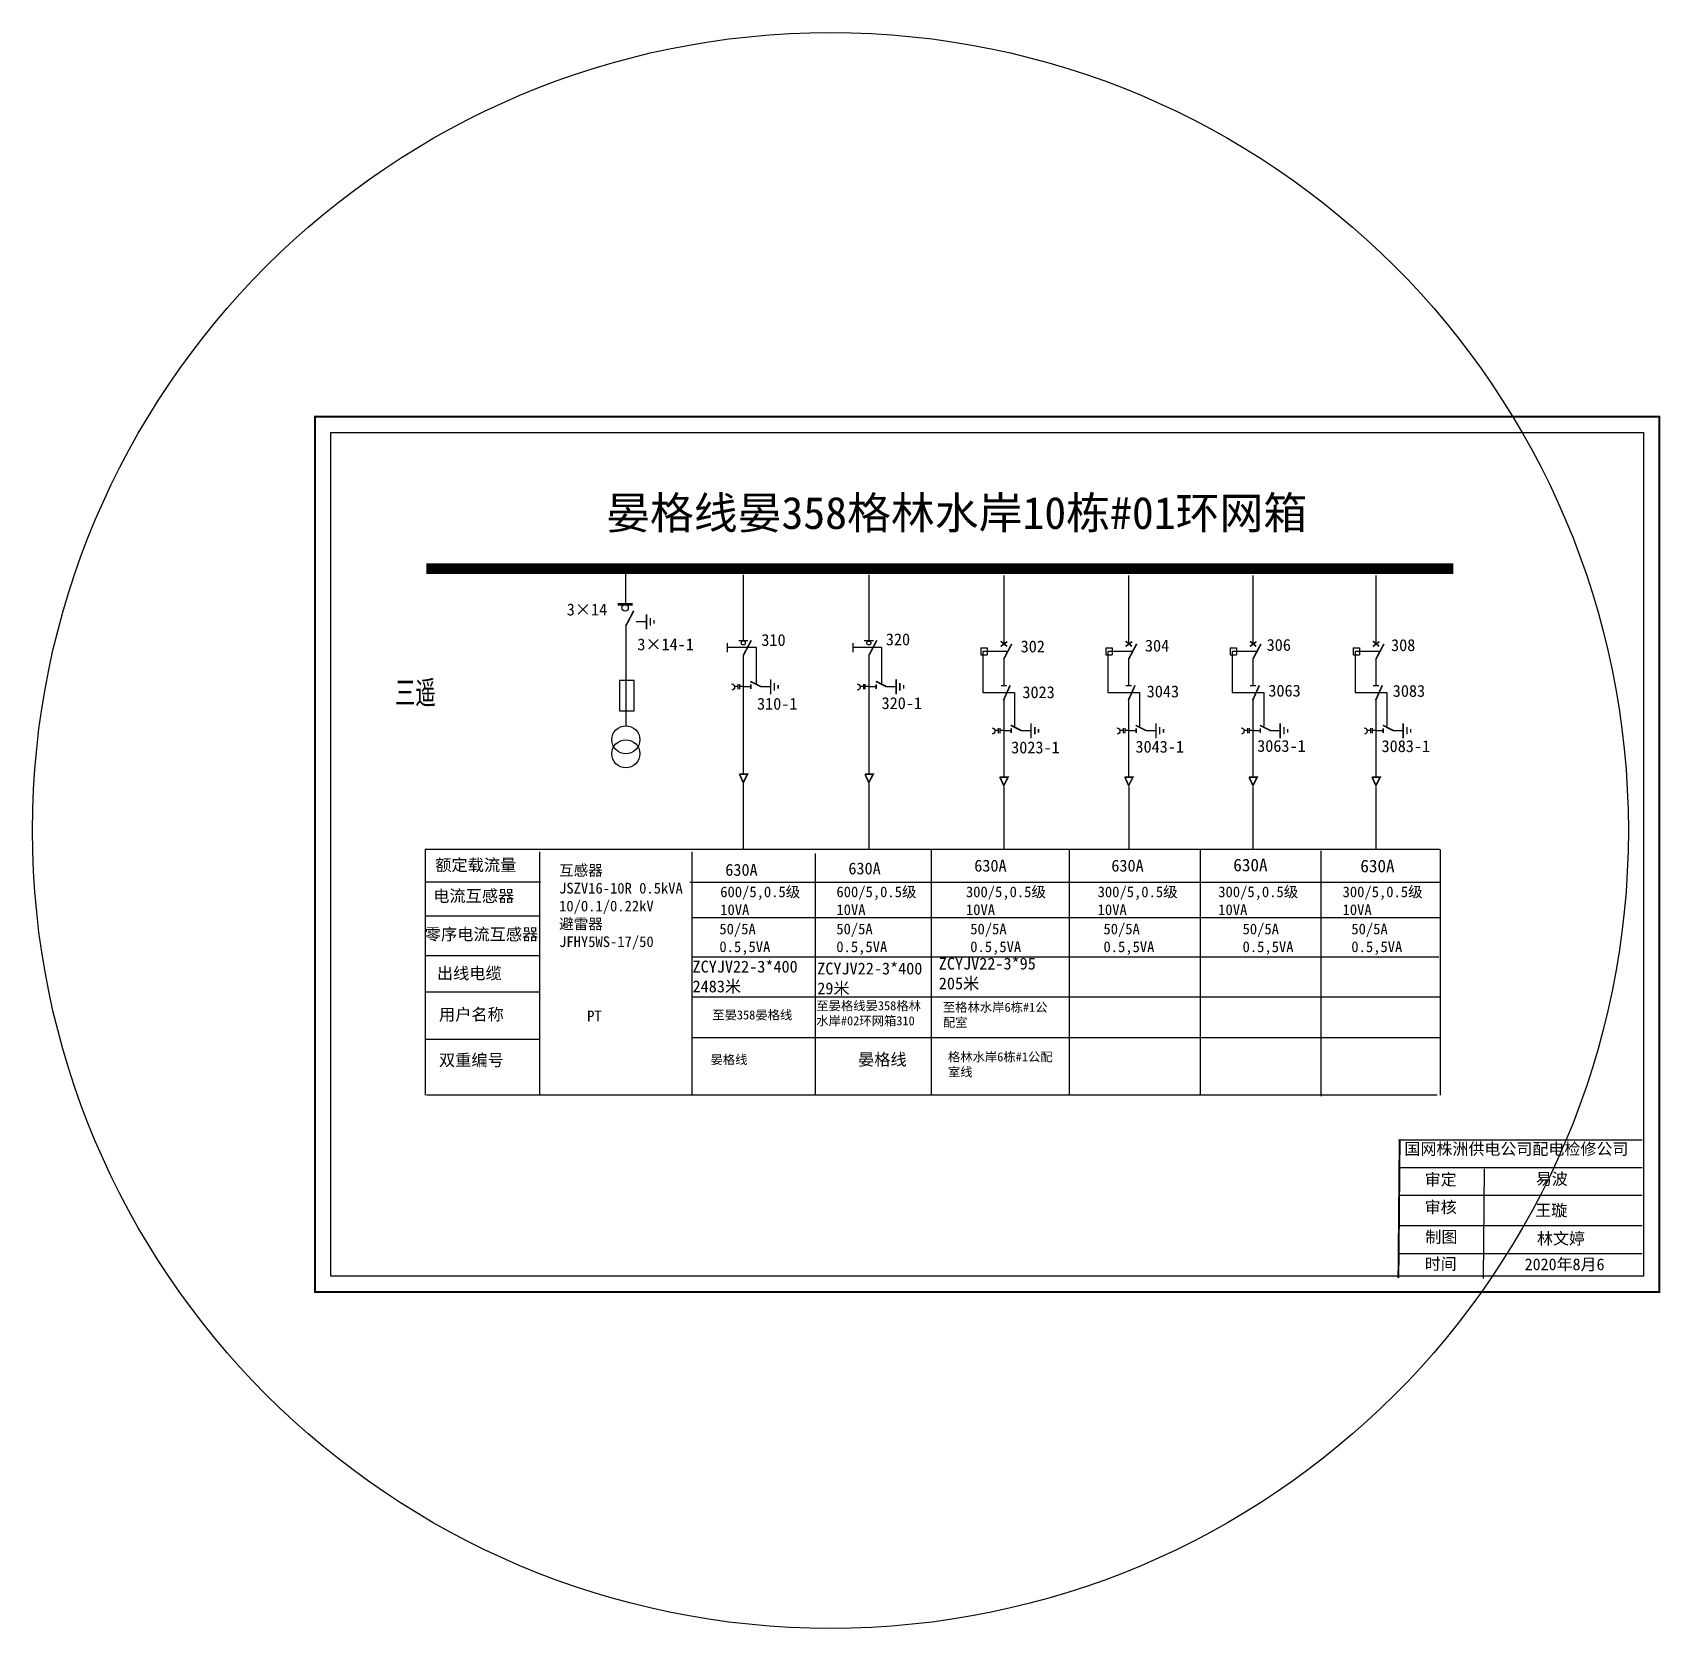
# Model space of a CAD drawing. Extents: x -370 to -242, y -121 to -75.
# Drawn here: x -370.42 to -324.85, y -119.27 to -74.59 of the extents above; entities that cross this region are included whole.
import ezdxf

# ---------------------------------------------------------------- set-up
doc = ezdxf.new("R2010")
doc.units = 0
doc.header["$LTSCALE"] = 0.774411
doc.linetypes.add('ACAD_ISO02W100', pattern=[15, 12, -3])
doc.linetypes.add('CENTER', pattern=[50.8, 31.75, -6.35, 6.35, -6.35])
doc.layers.get('0').update_dxf_attribs({"linetype": 'CONTINUOUS'})
doc.layers.add('2', color=7, linetype='CONTINUOUS')
doc.layers.add('3', color=7, linetype='CONTINUOUS')
doc.styles.add('hztxt_txtstyle_0.00_0_0', font='simkai.ttf')
doc.styles.add('hztxt_txtstyle_2.70_0_0', font='simkai.ttf', dxfattribs={"height": 2.7})
doc.styles.add('字体', font='', dxfattribs={"height": 2.5})
doc.styles.add('宋体', font='', dxfattribs={"width": 0.65})
doc.styles.get('字体').set_extended_font_data('SimSun')
doc.styles.get('宋体').set_extended_font_data('SimSun')

msp = doc.modelspace()

# ---------------------------------------------------------------- texts
at = {"color": 0, "linetype": 'Continuous', "style": 'hztxt_txtstyle_2.70_0_0'}
for s, p in [('3×14', (-355.467, -90.912)), ('3×14-1', (-353.491, -91.887)), ('310', (-350.019, -91.765)), ('320', (-346.533, -91.748)), ('304', (-339.279, -91.924)), ('306', (-335.872, -91.903)), ('308', (-332.389, -91.909)), ('302', (-342.759, -91.946)), ('3023', (-342.71, -93.227)), ('3043', (-339.23, -93.205)), ('3063', (-335.824, -93.184)), ('3083', (-332.341, -93.19)), ('310-1', (-350.14, -93.55)), ('320-1', (-346.653, -93.533)), ('3023-1', (-343.025, -94.773)), ('3043-1', (-339.545, -94.752)), ('3063-1', (-336.138, -94.731)), ('3083-1', (-332.655, -94.737))]:
    msp.add_text(s, height=0.3328, dxfattribs=at).set_placement(p)
at = {"color": 0, "linetype": 'Continuous', "attachment_point": 1}
for s, insert, char_height, width, style in [('晏格线晏358格林水岸10栋#01环网箱', (-354.366, -87.59), 0.9, 27.16927, '字体'), ('{\\fSimSun|b0|i0|c134|p2;额定载流量}', (-359.148, -97.731), 0.33282, 5.36557, 'hztxt_txtstyle_2.70_0_0'), ('\\A1;{\\fSimSun|b0|i0|c134|p2;互感器\\PJSZV16-10R 0.5kVA\\P10/0.1/0.22kV\\P避雷器\\PJFHY5WS-17/50}', (-355.682, -97.898), 0.29954, 5.52338, 'hztxt_txtstyle_2.70_0_0'), ('{\\fSimSun|b0|i0|c134|p2;630A}', (-351.028, -97.867), 0.33282, 5.36557, 'hztxt_txtstyle_2.70_0_0'), ('{\\fSimSun|b0|i0|c134|p2;630A}', (-347.582, -97.828), 0.33282, 5.36557, 'hztxt_txtstyle_2.70_0_0'), ('{\\fSimSun|b0|i0|c134|p2;630A}', (-344.058, -97.75), 0.33282, 5.36557, 'hztxt_txtstyle_2.70_0_0'), ('{\\fSimSun|b0|i0|c134|p2;630A}', (-340.22, -97.75), 0.33282, 5.36557, 'hztxt_txtstyle_2.70_0_0'), ('{\\fSimSun|b0|i0|c134|p2;630A}', (-336.806, -97.722), 0.35272, 2.83619, 'hztxt_txtstyle_0.00_0_0'), ('{\\fSimSun|b0|i0|c134|p2;630A}', (-333.249, -97.75), 0.35272, 2.83619, 'hztxt_txtstyle_0.00_0_0'), ('{\\fSimSun|b0|i0|c134|p2;电流互感器}', (-359.206, -98.596), 0.33282, 5.36557, 'hztxt_txtstyle_2.70_0_0'), ('\\A1;{\\fSimSun|b0|i0|c134|p2;600/5,0.5级\\P10VA}', (-351.17, -98.5), 0.29954, 5.52338, 'hztxt_txtstyle_2.70_0_0'), ('\\A1;{\\fSimSun|b0|i0|c134|p2;600/5,0.5级\\P10VA}', (-347.917, -98.5), 0.29954, 5.52338, 'hztxt_txtstyle_2.70_0_0'), ('\\A1;{\\fSimSun|b0|i0|c134|p2;300/5,0.5级\\P10VA}', (-344.291, -98.5), 0.29954, 5.52338, 'hztxt_txtstyle_2.70_0_0'), ('\\A1;{\\fSimSun|b0|i0|c134|p2;300/5,0.5级\\P10VA}', (-340.604, -98.5), 0.29954, 5.52338, 'hztxt_txtstyle_2.70_0_0'), ('\\A1;{\\fSimSun|b0|i0|c134|p2;300/5,0.5级\\P10VA}', (-337.227, -98.5), 0.29954, 5.52338, 'hztxt_txtstyle_2.70_0_0'), ('\\A1;{\\fSimSun|b0|i0|c134|p2;300/5,0.5级\\P10VA}', (-333.746, -98.5), 0.29954, 5.52338, 'hztxt_txtstyle_2.70_0_0'), ('{\\fSimSun|b0|i0|c134|p2;零序电流互感器}', (-359.442, -99.67), 0.33282, 5.36557, 'hztxt_txtstyle_2.70_0_0'), ('{\\fSimSun|b0|i0|c134|p2;50/5A\\P0.5,5VA}', (-351.194, -99.538), 0.29954, 5.36557, 'hztxt_txtstyle_2.70_0_0'), ('{\\fSimSun|b0|i0|c134|p2;50/5A\\P0.5,5VA}', (-347.92, -99.538), 0.29954, 5.36557, 'hztxt_txtstyle_2.70_0_0'), ('{\\fSimSun|b0|i0|c134|p2;50/5A\\P0.5,5VA}', (-344.17, -99.538), 0.29954, 5.36557, 'hztxt_txtstyle_2.70_0_0'), ('{\\fSimSun|b0|i0|c134|p2;50/5A\\P0.5,5VA}', (-340.441, -99.538), 0.29954, 5.36557, 'hztxt_txtstyle_2.70_0_0'), ('{\\fSimSun|b0|i0|c134|p2;50/5A\\P0.5,5VA}', (-336.546, -99.538), 0.29954, 5.36557, 'hztxt_txtstyle_2.70_0_0'), ('{\\fSimSun|b0|i0|c134|p2;50/5A\\P0.5,5VA}', (-333.501, -99.538), 0.29954, 5.36557, 'hztxt_txtstyle_2.70_0_0'), ('{\\fSimSun|b0|i0|c134|p2;出线电缆}', (-359.102, -100.762), 0.33282, 5.36557, 'hztxt_txtstyle_2.70_0_0'), ('{\\fSimSun|b0|i0|c134|p2;ZCYJV22-3*400\\P2483米}', (-351.945, -100.576), 0.33282, 5.36557, 'hztxt_txtstyle_2.70_0_0'), ('{\\fSimSun|b0|i0|c134|p2;ZCYJV22-3*400\\P29米}', (-348.454, -100.63), 0.33282, 5.36557, 'hztxt_txtstyle_2.70_0_0'), ('{\\fSimSun|b0|i0|c134|p2;ZCYJV22-3*95\\P205米}', (-345.051, -100.492), 0.33282, 5.36557, 'hztxt_txtstyle_2.70_0_0'), ('{\\fSimSun|b0|i0|c134|p2;用户名称}', (-359.045, -101.916), 0.33282, 5.36557, 'hztxt_txtstyle_2.70_0_0'), ('{\\fSimSun|b0|i0|c134|p2;PT}', (-354.897, -101.976), 0.30072, 2.33958, 'hztxt_txtstyle_0.00_0_0'), ('{\\fSimSun|b0|i0|c134|p2;至晏358晏格线}', (-351.394, -101.969), 0.25295, 3.15275, 'hztxt_txtstyle_2.70_0_0'), ('{\\fSimSun|b0|i0|c134|p2;至晏格线晏358格林水岸#02环网箱310}', (-348.482, -101.711), 0.25295, 3.15275, 'hztxt_txtstyle_2.70_0_0'), ('{\\fSimSun|b0|i0|c134|p2;至格林水岸6栋#1公配室}', (-344.937, -101.755), 0.25295, 3.15275, 'hztxt_txtstyle_2.70_0_0'), ('{\\fSimSun|b0|i0|c134|p2;双重编号}', (-359.045, -103.193), 0.33282, 5.36557, 'hztxt_txtstyle_2.70_0_0'), ('{\\fSimSun|b0|i0|c134|p2;晏格线}', (-351.443, -103.219), 0.25295, 3.15275, 'hztxt_txtstyle_2.70_0_0'), ('{\\fSimSun|b0|i0|c134|p2;晏格线}', (-347.312, -103.176), 0.33282, 3.08221, 'hztxt_txtstyle_2.70_0_0'), ('{\\fSimSun|b0|i0|c134|p2;格林水岸6栋#1公配室线}', (-344.795, -103.143), 0.25295, 3.15275, 'hztxt_txtstyle_2.70_0_0'), ('国网株洲供电公司配电检修公司', (-332.014, -105.682), 0.32832, 8.97604, '字体'), ('\\f\uffbfﾬￌﾣﾤ_GB2312|b0|i0|c134|p49;审定', (-331.446, -106.539), 0.32832, 2.56763, '字体'), ('易波', (-328.336, -106.52), 0.3283, 2.56763, '字体'), ('\\f\uffbfﾬￌﾣﾤ_GB2312|b0|i0|c134|p49;审核', (-331.446, -107.313), 0.32832, 2.56763, '字体'), ('王璇', (-328.352, -107.401), 0.3283, 2.56763, '字体'), ('\\f\uffbfﾬￌﾣﾤ_GB2312|b0|i0|c134|p49;制图', (-331.428, -108.147), 0.32832, 2.56763, '字体'), ('林文婷', (-328.304, -108.191), 0.3283, 2.56763, '字体'), ('\\f\uffbfﾬￌﾣﾤ_GB2312|b0|i0|c134|p49;时间', (-331.446, -108.9), 0.32832, 2.56763, '字体'), ('2020年8月6', (-328.648, -108.913), 0.3283, 4.80244, '字体')]:
    msp.add_mtext(s, dxfattribs=dict(at, insert=insert, char_height=char_height, width=width, style=style))
at = {"layer": '3', "color": 0, "style": '宋体', "width": 0.65}
msp.add_text('三遥', height=0.643, dxfattribs=at).set_placement((-360.275, -93.393, -0.009))

# ---------------------------------------------------------------- blocks, each defined once
blk = doc.blocks.new('JD')
for points in [[(-2, 0.2), (-2, -0.2), (2, 0.2), (2, -0.2)], [(1, -1.2), (1, -0.8), (-1, -1.2), (-1, -0.8)], [(-0.5, -1.8), (-0.5, -2.2), (0.5, -1.8), (0.5, -2.2)]]:
    blk.add_trace(points)

# ---------------------------------------------------------------- linework, layer by layer
at = {"color": 0}
for p, q in [((-353.82, -89.598), (-353.82, -90.585)), ((-350.525, -89.779), (-350.525, -91.612)), ((-347.009, -89.779), (-347.009, -91.612)), ((-343.233, -89.789), (-343.233, -91.714)), ((-339.735, -89.789), (-339.735, -91.714)), ((-336.256, -89.789), (-336.256, -91.714)), ((-332.813, -89.789), (-332.813, -91.714)), ((-353.52, -91.084), (-353.238, -91.084)), ((-353.815, -91.195), (-353.815, -93.993)), ((-350.525, -92.021), (-350.525, -95.351)), ((-347.009, -92.021), (-347.009, -95.351)), ((-343.872, -91.818), (-343.692, -91.818)), ((-343.872, -91.818), (-343.872, -92.017)), ((-343.872, -92.017), (-343.692, -92.017)), ((-343.692, -91.818), (-343.692, -92.017)), ((-340.375, -91.818), (-340.195, -91.818)), ((-340.375, -91.818), (-340.375, -92.017)), ((-340.375, -92.017), (-340.195, -92.017)), ((-340.195, -91.818), (-340.195, -92.017)), ((-336.895, -91.818), (-336.716, -91.818)), ((-336.895, -91.818), (-336.895, -92.017)), ((-336.895, -92.017), (-336.716, -92.017)), ((-336.716, -91.818), (-336.716, -92.017)), ((-333.452, -91.818), (-333.272, -91.818)), ((-333.452, -91.818), (-333.452, -92.017)), ((-333.452, -92.017), (-333.272, -92.017)), ((-333.272, -91.818), (-333.272, -92.017)), ((-343.233, -92.123), (-343.233, -92.865)), ((-339.735, -92.123), (-339.735, -92.865)), ((-336.256, -92.123), (-336.256, -92.865)), ((-332.813, -92.123), (-332.813, -92.865)), ((-350.525, -92.905), (-350.317, -92.905)), ((-350.047, -92.9), (-349.764, -92.9)), ((-347.009, -92.905), (-346.802, -92.905)), ((-346.531, -92.9), (-346.249, -92.9)), ((-343.233, -93.236), (-343.233, -95.429)), ((-339.735, -93.236), (-339.735, -95.429)), ((-336.256, -93.236), (-336.256, -95.429)), ((-332.813, -93.236), (-332.813, -95.429)), ((-343.233, -94.137), (-343.025, -94.137)), ((-342.755, -94.131), (-342.472, -94.131)), ((-339.735, -94.137), (-339.528, -94.137)), ((-339.257, -94.131), (-338.975, -94.131)), ((-336.256, -94.137), (-336.049, -94.137)), ((-335.778, -94.131), (-335.496, -94.131)), ((-332.813, -94.137), (-332.606, -94.137)), ((-332.335, -94.131), (-332.053, -94.131)), ((-356.202, -98.382), (-359.414, -98.382)), ((-356.214, -99.326), (-359.426, -99.326)), ((-356.214, -100.441), (-359.426, -100.441)), ((-356.226, -101.458), (-359.438, -101.458)), ((-356.215, -102.781), (-359.426, -102.781))]:
    msp.add_line(p, q, dxfattribs=at)
at = {"color": 0, "linetype": 'ACAD_ISO02W100'}
for p, q in [((-343.143, -91.922), (-343.815, -91.922)), ((-343.815, -91.922), (-343.815, -93.065)), ((-339.645, -91.922), (-340.317, -91.922)), ((-340.317, -91.922), (-340.317, -93.065)), ((-336.166, -91.922), (-336.838, -91.922)), ((-336.838, -91.922), (-336.838, -93.065)), ((-332.723, -91.922), (-333.395, -91.922)), ((-333.395, -91.922), (-333.395, -93.065)), ((-343.815, -93.065), (-342.928, -93.065)), ((-342.928, -93.065), (-342.928, -94.008)), ((-340.317, -93.065), (-339.431, -93.065)), ((-339.431, -93.065), (-339.431, -94.008)), ((-336.838, -93.065), (-335.952, -93.065)), ((-335.952, -93.065), (-335.952, -94.008)), ((-333.395, -93.065), (-332.509, -93.065)), ((-332.509, -93.065), (-332.509, -94.008))]:
    msp.add_line(p, q, dxfattribs=at)
at = {"color": 0, "linetype": 'CENTER'}
for p, q in [((-350.524, -95.621), (-350.524, -97.462)), ((-347.008, -95.621), (-347.008, -97.462)), ((-343.232, -95.723), (-343.232, -97.452)), ((-339.734, -95.723), (-339.734, -97.452)), ((-336.255, -95.723), (-336.255, -97.452)), ((-332.812, -95.723), (-332.812, -97.452))]:
    msp.add_line(p, q, dxfattribs=at)
at = {"color": 0, "linetype": 'Continuous'}
for p, q in [((-359.432, -97.458), (-331.034, -97.458)), ((-359.42, -104.34), (-359.42, -97.458)), ((-356.231, -97.532), (-356.231, -104.339)), ((-351.969, -97.532), (-351.969, -104.339)), ((-345.266, -97.47), (-345.266, -104.339)), ((-341.397, -97.47), (-341.397, -104.339)), ((-337.737, -97.475), (-337.737, -104.344)), ((-334.357, -97.498), (-334.357, -104.367)), ((-331.017, -97.462), (-331.017, -104.345)), ((-348.514, -97.577), (-348.514, -104.335)), ((-352.021, -98.377), (-331.024, -98.377)), ((-351.969, -99.366), (-331.017, -99.366)), ((-351.969, -100.47), (-331.052, -100.47)), ((-351.969, -101.589), (-330.995, -101.589)), ((-351.969, -102.727), (-331.024, -102.727)), ((-331.097, -104.34), (-359.398, -104.34)), ((-332.179, -105.59), (-325.354, -105.59)), ((-332.179, -106.369), (-325.354, -106.369)), ((-329.784, -106.405), (-329.81, -109.47)), ((-332.179, -107.146), (-325.354, -107.146)), ((-332.179, -107.994), (-325.354, -107.994)), ((-332.179, -108.772), (-325.354, -108.772))]:
    msp.add_line(p, q, dxfattribs=at)
at = {"color": 0, "linetype": 'Continuous', "const_width": 0.0547}
msp.add_lwpolyline([(-362.519, -85.344), (-324.874, -85.344), (-324.874, -109.855), (-362.519, -109.855)], close=True, dxfattribs=at)
at = {"color": 0, "linetype": 'Continuous'}
msp.add_lwpolyline([(-362.076, -85.787), (-325.317, -85.787), (-325.317, -109.412), (-362.076, -109.412)], close=True, dxfattribs=at)
at = {"color": 0}
for points, const_width in [([(-359.397, -89.598), (-330.644, -89.598)], 0.3), ([(-354.046, -90.599), (-353.625, -90.599)], 0.0713), ([(-353.815, -91.207), (-353.591, -90.781)], 0.0449), ([(-350.657, -91.618), (-350.392, -91.618)], 0.0449), ([(-350.525, -92.033), (-350.3, -91.607)], 0.0449), ([(-347.142, -91.618), (-346.877, -91.618)], 0.0449), ([(-347.009, -92.033), (-346.785, -91.607)], 0.0449), ([(-343.318, -91.781), (-343.136, -91.644)], 0.0449), ([(-343.317, -91.631), (-343.141, -91.778)], 0.0449), ([(-343.233, -92.134), (-343.008, -91.708)], 0.0449), ([(-339.821, -91.781), (-339.638, -91.644)], 0.0449), ([(-339.819, -91.631), (-339.643, -91.778)], 0.0449), ([(-339.735, -92.134), (-339.511, -91.708)], 0.0449), ([(-336.342, -91.781), (-336.159, -91.644)], 0.0449), ([(-336.34, -91.631), (-336.164, -91.778)], 0.0449), ([(-336.256, -92.134), (-336.031, -91.708)], 0.0449), ([(-332.898, -91.781), (-332.716, -91.644)], 0.0449), ([(-332.897, -91.631), (-332.721, -91.778)], 0.0449), ([(-332.813, -92.134), (-332.588, -91.708)], 0.0449), ([(-350.329, -92.756), (-350.029, -92.905)], 0.0449), ([(-350.317, -92.836), (-350.317, -92.974)], 0.0449), ([(-346.813, -92.756), (-346.514, -92.905)], 0.0449), ([(-346.802, -92.836), (-346.802, -92.974)], 0.0449), ([(-343.313, -92.877), (-343.147, -92.877)], 0.0449), ([(-343.242, -93.291), (-343.053, -92.868)], 0.0449), ([(-339.816, -92.877), (-339.65, -92.877)], 0.0449), ([(-339.745, -93.291), (-339.556, -92.868)], 0.0449), ([(-336.337, -92.877), (-336.17, -92.877)], 0.0449), ([(-336.265, -93.291), (-336.076, -92.868)], 0.0449), ([(-332.894, -92.877), (-332.727, -92.877)], 0.0449), ([(-332.822, -93.291), (-332.633, -92.868)], 0.0449), ([(-343.037, -93.987), (-342.737, -94.137)], 0.0449), ([(-343.025, -94.068), (-343.025, -94.206)], 0.0449), ([(-339.54, -93.987), (-339.24, -94.137)], 0.0449), ([(-339.528, -94.068), (-339.528, -94.206)], 0.0449), ([(-336.06, -93.987), (-335.761, -94.137)], 0.0449), ([(-336.049, -94.068), (-336.049, -94.206)], 0.0449), ([(-332.617, -93.987), (-332.318, -94.137)], 0.0449), ([(-332.606, -94.068), (-332.606, -94.206)], 0.0449), ([(-350.635, -95.358), (-350.407, -95.358), (-350.524, -95.59), (-350.632, -95.354)], 0.0449), ([(-347.12, -95.358), (-346.891, -95.358), (-347.008, -95.59), (-347.117, -95.354)], 0.0449), ([(-343.343, -95.442), (-343.115, -95.442), (-343.232, -95.674), (-343.341, -95.438)], 0.0449), ([(-339.846, -95.442), (-339.617, -95.442), (-339.734, -95.674), (-339.843, -95.438)], 0.0449), ([(-336.367, -95.442), (-336.138, -95.442), (-336.255, -95.674), (-336.364, -95.438)], 0.0449), ([(-332.923, -95.442), (-332.695, -95.442), (-332.812, -95.674), (-332.921, -95.438)], 0.0449)]:
    msp.add_lwpolyline(points, dxfattribs=dict(at, const_width=const_width))
for points in [[(-350.978, -91.686), (-350.978, -91.936)], [(-347.462, -91.686), (-347.462, -91.936)], [(-353.993, -92.745), (-353.993, -93.584), (-353.578, -93.584), (-353.578, -92.735), (-353.993, -92.735)], [(-350.676, -92.903), (-350.77, -92.903)], [(-350.676, -92.84), (-350.676, -92.977)], [(-350.634, -92.84), (-350.634, -92.977)], [(-350.525, -92.903), (-350.634, -92.903)], [(-347.16, -92.903), (-347.255, -92.903)], [(-347.16, -92.84), (-347.16, -92.977)], [(-347.118, -92.84), (-347.118, -92.977)], [(-347.01, -92.903), (-347.118, -92.903)], [(-343.384, -94.134), (-343.479, -94.134)], [(-343.384, -94.071), (-343.384, -94.208)], [(-343.342, -94.071), (-343.342, -94.208)], [(-343.233, -94.134), (-343.342, -94.134)], [(-339.886, -94.134), (-339.981, -94.134)], [(-339.886, -94.071), (-339.886, -94.208)], [(-339.844, -94.071), (-339.844, -94.208)], [(-339.736, -94.134), (-339.844, -94.134)], [(-336.407, -94.134), (-336.502, -94.134)], [(-336.407, -94.071), (-336.407, -94.208)], [(-336.365, -94.071), (-336.365, -94.208)], [(-336.257, -94.134), (-336.365, -94.134)], [(-332.964, -94.134), (-333.059, -94.134)], [(-332.964, -94.071), (-332.964, -94.208)], [(-332.922, -94.071), (-332.922, -94.208)], [(-332.813, -94.134), (-332.922, -94.134)]]:
    msp.add_lwpolyline(points, dxfattribs=at)
at = {"color": 0, "linetype": 'ACAD_ISO02W100'}
for points in [[(-350.156, -92.835), (-350.156, -91.811), (-350.978, -91.811)], [(-346.641, -92.835), (-346.641, -91.811), (-347.462, -91.811)]]:
    msp.add_lwpolyline(points, dxfattribs=at)
at = {"color": 0}
for points in [[(-350.851, -92.826, -0.877934), (-350.848, -93.008)], [(-347.336, -92.826, -0.877934), (-347.332, -93.008)], [(-343.559, -94.057, -0.877934), (-343.556, -94.239)], [(-340.062, -94.057, -0.877934), (-340.058, -94.239)], [(-336.582, -94.057, -0.877934), (-336.579, -94.239)], [(-333.139, -94.057, -0.877934), (-333.136, -94.239)]]:
    msp.add_lwpolyline(points, format="xyb", dxfattribs=at)
at = {"color": 0, "linetype": 'Continuous', "const_width": 0.0547}
msp.add_lwpolyline([(-332.148, -105.606), (-332.183, -109.458)], dxfattribs=at)
at = {"color": 1, "linetype": 'Continuous'}
msp.add_circle((-348.084, -96.932), 22.339, dxfattribs=at)
at = {"color": 0}
for centre, radius in [((-353.835, -90.699), 0.0914), ((-350.525, -91.681), 0.0576), ((-347.009, -91.681), 0.0576)]:
    msp.add_circle(centre, radius, dxfattribs=at)
at = {"layer": '2', "color": 0}
for centre in [(-353.813, -94.392), (-353.813, -94.784)]:
    msp.add_circle(centre, 0.392, dxfattribs=at)

# ---------------------------------------------------------------- block references
at = {"color": 0, "xscale": 0.1048396576378536, "yscale": 0.1048396576378536, "zscale": 0.104839657637854, "rotation": 90}
for p in [(-353.234, -91.092), (-349.76, -92.908), (-346.245, -92.908), (-342.468, -94.139), (-338.971, -94.139), (-335.492, -94.139), (-332.049, -94.139)]:
    msp.add_blockref('JD', p, dxfattribs=at)

msp.set_redraw_order([(e.dxf.handle, doc.entitydb.next_handle()) for e in msp.query("TEXT MTEXT ATTDEF DIMENSION ARC_DIMENSION")])  # texts and dimensions are drawn at this point

doc.saveas('drawing.dxf')
